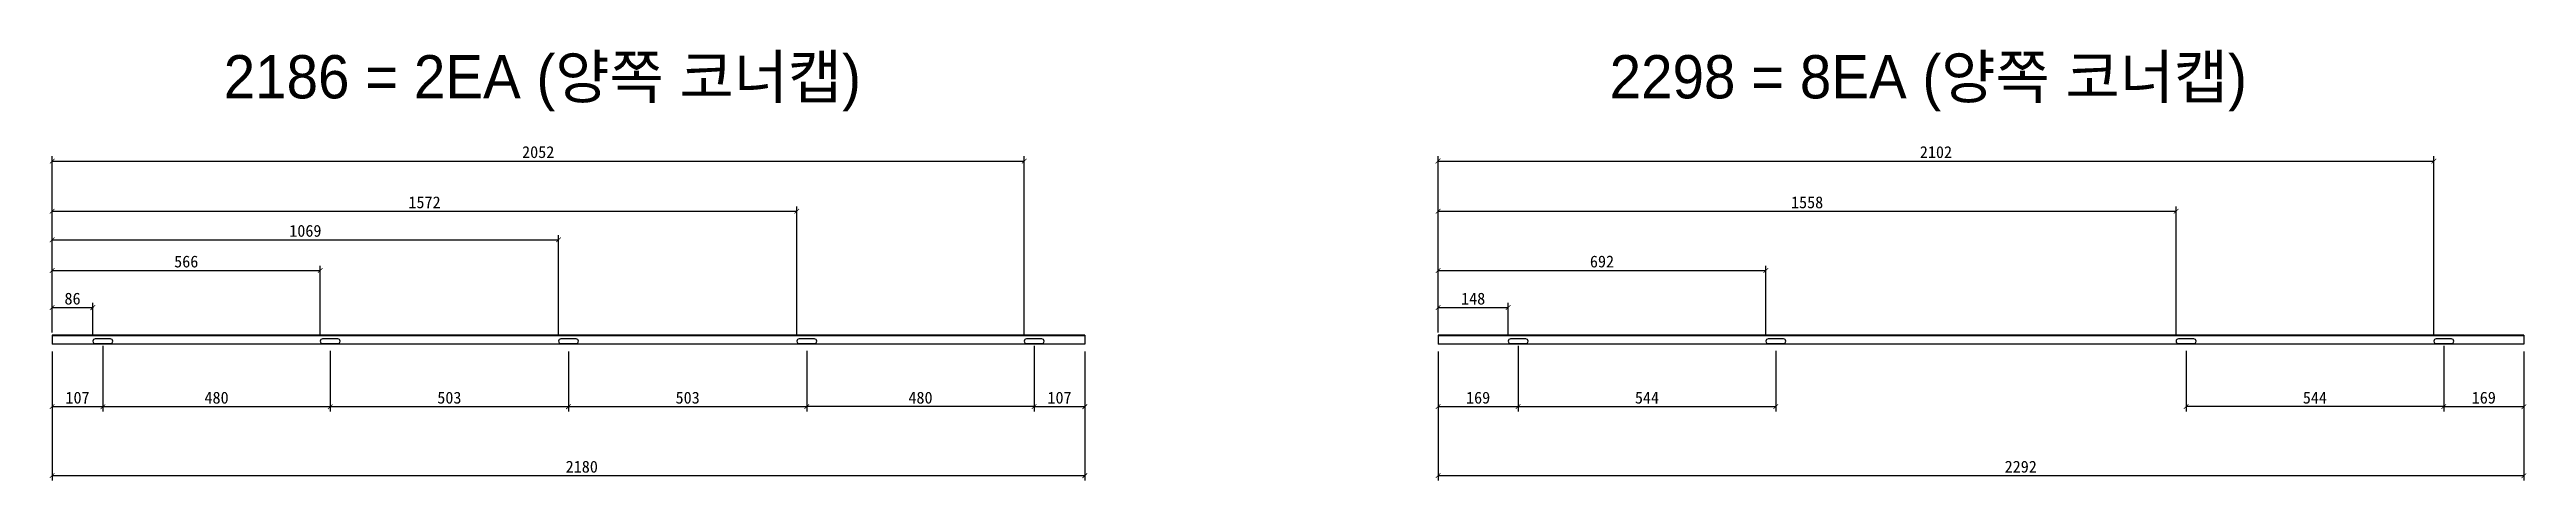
# Model space of a CAD drawing. Header units: millimetres. Extents: x -44117 to 256353, y -2095463 to 65325.
# Drawn here: x 120186 to 125415, y -933705 to -932797 of the extents above; entities that cross this region are included whole.
import ezdxf

# ---------------------------------------------------------------- set-up
doc = ezdxf.new("R2010")
doc.units = ezdxf.units.MM
doc.header["$LTSCALE"] = 10
doc.dimstyles.new('ISO-25', dxfattribs={"dimtxt": 2.5, "dimasz": 2.5, "dimexe": 1, "dimexo": 1, "dimtad": 1, "dimtxsty": 'Standard', "dimblk": 'ARCHTICK', "dimcen": 2.5, "dimadec": 0, "dimazin": 0, "dimtfac": 1, "dimtmove": 0, "dimatfit": 3, "dimfxl": 0, "dimarcsym": 0})

msp = doc.modelspace()

# ---------------------------------------------------------------- texts
at = {"char_height": 91.2356303, "attachment_point": 1}
for s, insert in [('{\\fGulim|b0|i0|c129|p50;2186 = 2EA (양쪽 코너캡)}', (120553.49234, -932808.45233)), ('{\\fGulim|b0|i0|c129|p50;2298 = 8EA (양쪽 코너캡)}', (123479.27185, -932808.45233))]:
    msp.add_mtext_dynamic_manual_height_columns(s, width=2155.3243433, gutter_width=8.14604, heights=[-114.80382], dxfattribs=dict(at, insert=insert))

# ---------------------------------------------------------------- blocks, each defined once
blk = doc.blocks.new('_ArchTick')
at = {"color": 0, "linetype": 'ByBlock', "const_width": 0.15}
blk.add_lwpolyline([(-0.5, -0.5), (0.5, 0.5)], dxfattribs=at)
blk = doc.blocks.new('*D6320')
at = {"color": 0, "lineweight": -2}
for p, q in [((120191.4, -933433.1), (120191.4, -933705.2)), ((122371.4, -933433.1), (122371.4, -933705.2)), ((120191.4, -933695.2), (122371.4, -933695.2))]:
    blk.add_line(p, q, dxfattribs=at)
at = {"layer": 'Defpoints', "color": 0}
for p in [(120191.4, -933418.1), (122371.4, -933418.1), (122371.4, -933695.2)]:
    blk.add_point(p, dxfattribs=at)
at = {"color": 0, "lineweight": -2, "xscale": 10, "yscale": 10, "zscale": 10, "rotation": 180}
blk.add_blockref('_ArchTick', (120191.4, -933695.2), dxfattribs=at)
at = {"color": 0, "lineweight": -2, "xscale": 10, "yscale": 10, "zscale": 10}
blk.add_blockref('_ArchTick', (122371.4, -933695.2), dxfattribs=at)
at = {"color": 0, "insert": (121309.4, -933676.5), "char_height": 25, "attachment_point": 5}
blk.add_mtext('2180', dxfattribs=at)
blk = doc.blocks.new('*D6321')
at = {"color": 0, "lineweight": -2}
for p, q in [((120191.4, -933433.1), (120191.4, -933559.7)), ((120298.4, -933421.7), (120298.4, -933559.7)), ((120191.4, -933549.7), (120298.4, -933549.7))]:
    blk.add_line(p, q, dxfattribs=at)
at = {"layer": 'Defpoints', "color": 0}
for p in [(120191.4, -933418.1), (120298.4, -933406.7), (120298.4, -933549.7)]:
    blk.add_point(p, dxfattribs=at)
at = {"color": 0, "lineweight": -2, "xscale": 10, "yscale": 10, "zscale": 10, "rotation": 180}
blk.add_blockref('_ArchTick', (120191.4, -933549.7), dxfattribs=at)
at = {"color": 0, "lineweight": -2, "xscale": 10, "yscale": 10, "zscale": 10}
blk.add_blockref('_ArchTick', (120298.4, -933549.7), dxfattribs=at)
at = {"color": 0, "insert": (120244.9, -933530.9), "char_height": 25, "attachment_point": 5}
blk.add_mtext('107', dxfattribs=at)
blk = doc.blocks.new('*D6322')
at = {"color": 0, "lineweight": -2}
for p, q in [((122264.4, -933421.7), (122264.4, -933559.7)), ((122371.4, -933433.1), (122371.4, -933559.7)), ((122264.4, -933549.7), (122371.4, -933549.7))]:
    blk.add_line(p, q, dxfattribs=at)
at = {"layer": 'Defpoints', "color": 0}
for p in [(122264.4, -933406.7), (122371.4, -933418.1), (122371.4, -933549.7)]:
    blk.add_point(p, dxfattribs=at)
at = {"color": 0, "lineweight": -2, "xscale": 10, "yscale": 10, "zscale": 10, "rotation": 180}
blk.add_blockref('_ArchTick', (122264.4, -933549.7), dxfattribs=at)
at = {"color": 0, "lineweight": -2, "xscale": 10, "yscale": 10, "zscale": 10}
blk.add_blockref('_ArchTick', (122371.4, -933549.7), dxfattribs=at)
at = {"color": 0, "insert": (122317.9, -933530.9), "char_height": 25, "attachment_point": 5}
blk.add_mtext('107', dxfattribs=at)
blk = doc.blocks.new('*D6323')
at = {"color": 0, "lineweight": -2}
for p, q in [((120298.4, -933431.7), (120298.4, -933559.7)), ((120778.4, -933431.7), (120778.4, -933559.7)), ((120298.4, -933549.7), (120778.4, -933549.7))]:
    blk.add_line(p, q, dxfattribs=at)
at = {"layer": 'Defpoints', "color": 0}
for p in [(120298.4, -933416.7), (120778.4, -933416.7), (120778.4, -933549.7)]:
    blk.add_point(p, dxfattribs=at)
at = {"color": 0, "lineweight": -2, "xscale": 10, "yscale": 10, "zscale": 10, "rotation": 180}
blk.add_blockref('_ArchTick', (120298.4, -933549.7), dxfattribs=at)
at = {"color": 0, "lineweight": -2, "xscale": 10, "yscale": 10, "zscale": 10}
blk.add_blockref('_ArchTick', (120778.4, -933549.7), dxfattribs=at)
at = {"color": 0, "insert": (120538.4, -933530.9), "char_height": 25, "attachment_point": 5}
blk.add_mtext('480', dxfattribs=at)
blk = doc.blocks.new('*D6324')
at = {"color": 0, "lineweight": -2}
for p, q in [((121784.4, -933431.7), (121784.4, -933559.7)), ((122264.4, -933431.7), (122264.4, -933559.7)), ((122264.4, -933549.7), (121784.4, -933549.7))]:
    blk.add_line(p, q, dxfattribs=at)
at = {"layer": 'Defpoints', "color": 0}
for p in [(121784.4, -933416.7), (122264.4, -933416.7), (121784.4, -933549.7)]:
    blk.add_point(p, dxfattribs=at)
at = {"color": 0, "lineweight": -2, "xscale": 10, "yscale": 10, "zscale": 10, "rotation": 180}
blk.add_blockref('_ArchTick', (121784.4, -933549.7), dxfattribs=at)
at = {"color": 0, "lineweight": -2, "xscale": 10, "yscale": 10, "zscale": 10}
blk.add_blockref('_ArchTick', (122264.4, -933549.7), dxfattribs=at)
at = {"color": 0, "insert": (122024.4, -933530.9), "char_height": 25, "attachment_point": 5}
blk.add_mtext('480', dxfattribs=at)
blk = doc.blocks.new('*D6325')
at = {"color": 0, "lineweight": -2}
for p, q in [((120191.4, -933385.5), (120191.4, -933330.8)), ((120191.4, -933340.8), (120277.4, -933340.8)), ((120277.4, -933396.7), (120277.4, -933330.8))]:
    blk.add_line(p, q, dxfattribs=at)
at = {"layer": 'Defpoints', "color": 0}
for p in [(120277.4, -933340.8), (120191.4, -933400.5), (120277.4, -933411.7)]:
    blk.add_point(p, dxfattribs=at)
at = {"color": 0, "lineweight": -2, "xscale": 10, "yscale": 10, "zscale": 10, "rotation": 180}
blk.add_blockref('_ArchTick', (120191.4, -933340.8), dxfattribs=at)
at = {"color": 0, "lineweight": -2, "xscale": 10, "yscale": 10, "zscale": 10}
blk.add_blockref('_ArchTick', (120277.4, -933340.8), dxfattribs=at)
at = {"color": 0, "insert": (120234.4, -933322), "char_height": 25, "attachment_point": 5}
blk.add_mtext('86', dxfattribs=at)
blk = doc.blocks.new('*D6326')
at = {"color": 0, "lineweight": -2}
for p, q in [((120191.4, -933385.5), (120191.4, -933252.6)), ((120191.4, -933262.6), (120757.4, -933262.6)), ((120757.4, -933396.7), (120757.4, -933252.6))]:
    blk.add_line(p, q, dxfattribs=at)
at = {"layer": 'Defpoints', "color": 0}
for p in [(120757.4, -933262.6), (120191.4, -933400.5), (120757.4, -933411.7)]:
    blk.add_point(p, dxfattribs=at)
at = {"color": 0, "lineweight": -2, "xscale": 10, "yscale": 10, "zscale": 10, "rotation": 180}
blk.add_blockref('_ArchTick', (120191.4, -933262.6), dxfattribs=at)
at = {"color": 0, "lineweight": -2, "xscale": 10, "yscale": 10, "zscale": 10}
blk.add_blockref('_ArchTick', (120757.4, -933262.6), dxfattribs=at)
at = {"color": 0, "insert": (120474.4, -933243.8), "char_height": 25, "attachment_point": 5}
blk.add_mtext('566', dxfattribs=at)
blk = doc.blocks.new('*D6327')
at = {"color": 0, "lineweight": -2}
for p, q in [((120191.4, -933393.6), (120191.4, -933127.8)), ((120191.4, -933137.8), (121763.4, -933137.8)), ((121763.4, -933396.7), (121763.4, -933127.8))]:
    blk.add_line(p, q, dxfattribs=at)
at = {"layer": 'Defpoints', "color": 0}
for p in [(121763.4, -933137.8), (120191.4, -933408.6), (121763.4, -933411.7)]:
    blk.add_point(p, dxfattribs=at)
at = {"color": 0, "lineweight": -2, "xscale": 10, "yscale": 10, "zscale": 10, "rotation": 180}
blk.add_blockref('_ArchTick', (120191.4, -933137.8), dxfattribs=at)
at = {"color": 0, "lineweight": -2, "xscale": 10, "yscale": 10, "zscale": 10}
blk.add_blockref('_ArchTick', (121763.4, -933137.8), dxfattribs=at)
at = {"color": 0, "insert": (120977.4, -933119), "char_height": 25, "attachment_point": 5}
blk.add_mtext('1572', dxfattribs=at)
blk = doc.blocks.new('*D6328')
at = {"color": 0, "lineweight": -2}
for p, q in [((120191.4, -933393.6), (120191.4, -933021.8)), ((120191.4, -933031.8), (122243.4, -933031.8)), ((122243.4, -933396.7), (122243.4, -933021.8))]:
    blk.add_line(p, q, dxfattribs=at)
at = {"layer": 'Defpoints', "color": 0}
for p in [(122243.4, -933031.8), (120191.4, -933408.6), (122243.4, -933411.7)]:
    blk.add_point(p, dxfattribs=at)
at = {"color": 0, "lineweight": -2, "xscale": 10, "yscale": 10, "zscale": 10, "rotation": 180}
blk.add_blockref('_ArchTick', (120191.4, -933031.8), dxfattribs=at)
at = {"color": 0, "lineweight": -2, "xscale": 10, "yscale": 10, "zscale": 10}
blk.add_blockref('_ArchTick', (122243.4, -933031.8), dxfattribs=at)
at = {"color": 0, "insert": (121217.4, -933013.1), "char_height": 25, "attachment_point": 5}
blk.add_mtext('2052', dxfattribs=at)
blk = doc.blocks.new('*D6329')
at = {"color": 0, "lineweight": -2}
for p, q in [((120778.4, -933431.7), (120778.4, -933559.7)), ((121281.4, -933433.1), (121281.4, -933559.7)), ((120778.4, -933549.7), (121281.4, -933549.7))]:
    blk.add_line(p, q, dxfattribs=at)
at = {"layer": 'Defpoints', "color": 0}
for p in [(120778.4, -933416.7), (121281.4, -933418.1), (121281.4, -933549.7)]:
    blk.add_point(p, dxfattribs=at)
at = {"color": 0, "lineweight": -2, "xscale": 10, "yscale": 10, "zscale": 10, "rotation": 180}
blk.add_blockref('_ArchTick', (120778.4, -933549.7), dxfattribs=at)
at = {"color": 0, "lineweight": -2, "xscale": 10, "yscale": 10, "zscale": 10}
blk.add_blockref('_ArchTick', (121281.4, -933549.7), dxfattribs=at)
at = {"color": 0, "insert": (121029.9, -933530.9), "char_height": 25, "attachment_point": 5}
blk.add_mtext('503', dxfattribs=at)
blk = doc.blocks.new('*D6330')
at = {"color": 0, "lineweight": -2}
for p, q in [((121281.4, -933433.1), (121281.4, -933559.7)), ((121784.4, -933431.7), (121784.4, -933559.7)), ((121281.4, -933549.7), (121784.4, -933549.7))]:
    blk.add_line(p, q, dxfattribs=at)
at = {"layer": 'Defpoints', "color": 0}
for p in [(121281.4, -933418.1), (121784.4, -933416.7), (121784.4, -933549.7)]:
    blk.add_point(p, dxfattribs=at)
at = {"color": 0, "lineweight": -2, "xscale": 10, "yscale": 10, "zscale": 10, "rotation": 180}
blk.add_blockref('_ArchTick', (121281.4, -933549.7), dxfattribs=at)
at = {"color": 0, "lineweight": -2, "xscale": 10, "yscale": 10, "zscale": 10}
blk.add_blockref('_ArchTick', (121784.4, -933549.7), dxfattribs=at)
at = {"color": 0, "insert": (121532.9, -933530.9), "char_height": 25, "attachment_point": 5}
blk.add_mtext('503', dxfattribs=at)
blk = doc.blocks.new('*D6331')
at = {"color": 0, "lineweight": -2}
for p, q in [((120191.4, -933393.6), (120191.4, -933187.8)), ((121260.4, -933396.7), (121260.4, -933187.8)), ((120191.4, -933197.8), (121260.4, -933197.8))]:
    blk.add_line(p, q, dxfattribs=at)
at = {"layer": 'Defpoints', "color": 0}
for p in [(121260.4, -933197.8), (120191.4, -933408.6), (121260.4, -933411.7)]:
    blk.add_point(p, dxfattribs=at)
at = {"color": 0, "lineweight": -2, "xscale": 10, "yscale": 10, "zscale": 10, "rotation": 180}
blk.add_blockref('_ArchTick', (120191.4, -933197.8), dxfattribs=at)
at = {"color": 0, "lineweight": -2, "xscale": 10, "yscale": 10, "zscale": 10}
blk.add_blockref('_ArchTick', (121260.4, -933197.8), dxfattribs=at)
at = {"color": 0, "insert": (120725.9, -933179.1), "char_height": 25, "attachment_point": 5}
blk.add_mtext('1069', dxfattribs=at)
blk = doc.blocks.new('*D6333')
at = {"color": 0, "lineweight": -2}
for p, q in [((123117.1, -933433.1), (123117.1, -933705.2)), ((125409.2, -933433.1), (125409.2, -933705.2)), ((123117.1, -933695.2), (125409.2, -933695.2))]:
    blk.add_line(p, q, dxfattribs=at)
at = {"layer": 'Defpoints', "color": 0}
for p in [(123117.1, -933418.1), (125409.2, -933418.1), (125409.2, -933695.2)]:
    blk.add_point(p, dxfattribs=at)
at = {"color": 0, "lineweight": -2, "xscale": 10, "yscale": 10, "zscale": 10, "rotation": 180}
blk.add_blockref('_ArchTick', (123117.1, -933695.2), dxfattribs=at)
at = {"color": 0, "lineweight": -2, "xscale": 10, "yscale": 10, "zscale": 10}
blk.add_blockref('_ArchTick', (125409.2, -933695.2), dxfattribs=at)
at = {"color": 0, "insert": (124347.1, -933676.5), "char_height": 25, "attachment_point": 5}
blk.add_mtext('2292', dxfattribs=at)
blk = doc.blocks.new('*D6334')
at = {"color": 0, "lineweight": -2}
for p, q in [((123117.1, -933433.1), (123117.1, -933559.7)), ((123286.1, -933421.7), (123286.1, -933559.7)), ((123117.1, -933549.7), (123286.1, -933549.7))]:
    blk.add_line(p, q, dxfattribs=at)
at = {"layer": 'Defpoints', "color": 0}
for p in [(123117.1, -933418.1), (123286.1, -933406.7), (123286.1, -933549.7)]:
    blk.add_point(p, dxfattribs=at)
at = {"color": 0, "lineweight": -2, "xscale": 10, "yscale": 10, "zscale": 10, "rotation": 180}
blk.add_blockref('_ArchTick', (123117.1, -933549.7), dxfattribs=at)
at = {"color": 0, "lineweight": -2, "xscale": 10, "yscale": 10, "zscale": 10}
blk.add_blockref('_ArchTick', (123286.1, -933549.7), dxfattribs=at)
at = {"color": 0, "insert": (123201.6, -933530.9), "char_height": 25, "attachment_point": 5}
blk.add_mtext('169', dxfattribs=at)
blk = doc.blocks.new('*D6335')
at = {"color": 0, "lineweight": -2}
for p, q in [((125240.1, -933421.7), (125240.1, -933559.7)), ((125409.2, -933433.1), (125409.2, -933559.7)), ((125240.1, -933549.7), (125409.2, -933549.7))]:
    blk.add_line(p, q, dxfattribs=at)
at = {"layer": 'Defpoints', "color": 0}
for p in [(125240.1, -933406.7), (125409.2, -933418.1), (125409.2, -933549.7)]:
    blk.add_point(p, dxfattribs=at)
at = {"color": 0, "lineweight": -2, "xscale": 10, "yscale": 10, "zscale": 10, "rotation": 180}
blk.add_blockref('_ArchTick', (125240.1, -933549.7), dxfattribs=at)
at = {"color": 0, "lineweight": -2, "xscale": 10, "yscale": 10, "zscale": 10}
blk.add_blockref('_ArchTick', (125409.2, -933549.7), dxfattribs=at)
at = {"color": 0, "insert": (125324.6, -933530.9), "char_height": 25, "attachment_point": 5}
blk.add_mtext('169', dxfattribs=at)
blk = doc.blocks.new('*D6336')
at = {"color": 0, "lineweight": -2}
for p, q in [((123286.1, -933431.7), (123286.1, -933559.7)), ((123830.1, -933431.7), (123830.1, -933559.7)), ((123286.1, -933549.7), (123830.1, -933549.7))]:
    blk.add_line(p, q, dxfattribs=at)
at = {"layer": 'Defpoints', "color": 0}
for p in [(123286.1, -933416.7), (123830.1, -933416.7), (123830.1, -933549.7)]:
    blk.add_point(p, dxfattribs=at)
at = {"color": 0, "lineweight": -2, "xscale": 10, "yscale": 10, "zscale": 10, "rotation": 180}
blk.add_blockref('_ArchTick', (123286.1, -933549.7), dxfattribs=at)
at = {"color": 0, "lineweight": -2, "xscale": 10, "yscale": 10, "zscale": 10}
blk.add_blockref('_ArchTick', (123830.1, -933549.7), dxfattribs=at)
at = {"color": 0, "insert": (123558.1, -933530.9), "char_height": 25, "attachment_point": 5}
blk.add_mtext('544', dxfattribs=at)
blk = doc.blocks.new('*D6337')
at = {"color": 0, "lineweight": -2}
for p, q in [((124696.1, -933431.7), (124696.1, -933559.7)), ((125240.1, -933431.7), (125240.1, -933559.7)), ((125240.1, -933549.7), (124696.1, -933549.7))]:
    blk.add_line(p, q, dxfattribs=at)
at = {"layer": 'Defpoints', "color": 0}
for p in [(124696.1, -933416.7), (125240.1, -933416.7), (124696.1, -933549.7)]:
    blk.add_point(p, dxfattribs=at)
at = {"color": 0, "lineweight": -2, "xscale": 10, "yscale": 10, "zscale": 10, "rotation": 180}
blk.add_blockref('_ArchTick', (124696.1, -933549.7), dxfattribs=at)
at = {"color": 0, "lineweight": -2, "xscale": 10, "yscale": 10, "zscale": 10}
blk.add_blockref('_ArchTick', (125240.1, -933549.7), dxfattribs=at)
at = {"color": 0, "insert": (124968.1, -933530.9), "char_height": 25, "attachment_point": 5}
blk.add_mtext('544', dxfattribs=at)
blk = doc.blocks.new('*D6338')
at = {"color": 0, "lineweight": -2}
for p, q in [((123117.1, -933385.5), (123117.1, -933330.8)), ((123117.1, -933340.8), (123265.1, -933340.8)), ((123265.1, -933396.7), (123265.1, -933330.8))]:
    blk.add_line(p, q, dxfattribs=at)
at = {"layer": 'Defpoints', "color": 0}
for p in [(123265.1, -933340.8), (123117.1, -933400.5), (123265.1, -933411.7)]:
    blk.add_point(p, dxfattribs=at)
at = {"color": 0, "lineweight": -2, "xscale": 10, "yscale": 10, "zscale": 10, "rotation": 180}
blk.add_blockref('_ArchTick', (123117.1, -933340.8), dxfattribs=at)
at = {"color": 0, "lineweight": -2, "xscale": 10, "yscale": 10, "zscale": 10}
blk.add_blockref('_ArchTick', (123265.1, -933340.8), dxfattribs=at)
at = {"color": 0, "insert": (123191.1, -933322), "char_height": 25, "attachment_point": 5}
blk.add_mtext('148', dxfattribs=at)
blk = doc.blocks.new('*D6339')
at = {"color": 0, "lineweight": -2}
for p, q in [((123117.1, -933385.5), (123117.1, -933252.6)), ((123117.1, -933262.6), (123809.1, -933262.6)), ((123809.1, -933396.7), (123809.1, -933252.6))]:
    blk.add_line(p, q, dxfattribs=at)
at = {"layer": 'Defpoints', "color": 0}
for p in [(123809.1, -933262.6), (123117.1, -933400.5), (123809.1, -933411.7)]:
    blk.add_point(p, dxfattribs=at)
at = {"color": 0, "lineweight": -2, "xscale": 10, "yscale": 10, "zscale": 10, "rotation": 180}
blk.add_blockref('_ArchTick', (123117.1, -933262.6), dxfattribs=at)
at = {"color": 0, "lineweight": -2, "xscale": 10, "yscale": 10, "zscale": 10}
blk.add_blockref('_ArchTick', (123809.1, -933262.6), dxfattribs=at)
at = {"color": 0, "insert": (123463.1, -933243.8), "char_height": 25, "attachment_point": 5}
blk.add_mtext('692', dxfattribs=at)
blk = doc.blocks.new('*D6340')
at = {"color": 0, "lineweight": -2}
for p, q in [((123117.1, -933393.6), (123117.1, -933127.8)), ((123117.1, -933137.8), (124675.1, -933137.8)), ((124675.1, -933396.7), (124675.1, -933127.8))]:
    blk.add_line(p, q, dxfattribs=at)
at = {"layer": 'Defpoints', "color": 0}
for p in [(124675.1, -933137.8), (123117.1, -933408.6), (124675.1, -933411.7)]:
    blk.add_point(p, dxfattribs=at)
at = {"color": 0, "lineweight": -2, "xscale": 10, "yscale": 10, "zscale": 10, "rotation": 180}
blk.add_blockref('_ArchTick', (123117.1, -933137.8), dxfattribs=at)
at = {"color": 0, "lineweight": -2, "xscale": 10, "yscale": 10, "zscale": 10}
blk.add_blockref('_ArchTick', (124675.1, -933137.8), dxfattribs=at)
at = {"color": 0, "insert": (123896.1, -933119), "char_height": 25, "attachment_point": 5}
blk.add_mtext('1558', dxfattribs=at)
blk = doc.blocks.new('*D6341')
at = {"color": 0, "lineweight": -2}
for p, q in [((123117.1, -933393.6), (123117.1, -933021.8)), ((123117.1, -933031.8), (125219.1, -933031.8)), ((125219.1, -933396.7), (125219.1, -933021.8))]:
    blk.add_line(p, q, dxfattribs=at)
at = {"layer": 'Defpoints', "color": 0}
for p in [(125219.1, -933031.8), (123117.1, -933408.6), (125219.1, -933411.7)]:
    blk.add_point(p, dxfattribs=at)
at = {"color": 0, "lineweight": -2, "xscale": 10, "yscale": 10, "zscale": 10, "rotation": 180}
blk.add_blockref('_ArchTick', (123117.1, -933031.8), dxfattribs=at)
at = {"color": 0, "lineweight": -2, "xscale": 10, "yscale": 10, "zscale": 10}
blk.add_blockref('_ArchTick', (125219.1, -933031.8), dxfattribs=at)
at = {"color": 0, "insert": (124168.1, -933013.1), "char_height": 25, "attachment_point": 5}
blk.add_mtext('2102', dxfattribs=at)

# ---------------------------------------------------------------- dimensions: what is measured, and where the dimension line sits
for base, p1, p2, picture, middle in [((122243.36635, -933031.84355), (120191.36615, -933408.60495), (122243.36635, -933411.70495), '*D6328', (121217.36625, -933013.09355)), ((125219.14586, -933031.84355), (123117.14566, -933408.60495), (125219.14586, -933411.70495), '*D6341', (124168.14576, -933013.09355)), ((121763.36635, -933137.77899), (120191.36615, -933408.60495), (121763.36635, -933411.70495), '*D6327', (120977.36625, -933119.02899)), ((124675.14586, -933137.77899), (123117.14566, -933408.60495), (124675.14586, -933411.70495), '*D6340', (123896.14576, -933119.02899)), ((121260.36635, -933197.82272), (120191.36615, -933408.60495), (121260.36635, -933411.70495), '*D6331', (120725.86625, -933179.07272)), ((120757.36635, -933262.57606), (120191.36615, -933400.50495), (120757.36635, -933411.70495), '*D6326', (120474.36625, -933243.82606)), ((123809.14586, -933262.57606), (123117.14566, -933400.50495), (123809.14586, -933411.70495), '*D6339', (123463.14576, -933243.82606)), ((120277.36635, -933340.77224), (120191.36615, -933400.50495), (120277.36635, -933411.70495), '*D6325', (120234.36625, -933322.02224)), ((123265.14586, -933340.77224), (123117.14566, -933400.50495), (123265.14586, -933411.70495), '*D6338', (123191.14576, -933322.02224)), ((120298.36635, -933549.69453), (120191.36615, -933418.10495), (120298.36635, -933406.70495), '*D6321', (120244.86625, -933530.94453)), ((120778.36635, -933549.69453), (120298.36635, -933416.70495), (120778.36635, -933416.70495), '*D6323', (120538.36635, -933530.94453)), ((121281.36855, -933549.69453), (120778.36635, -933416.70495), (121281.36855, -933418.10495), '*D6329', (121029.86745, -933530.94453)), ((121784.36635, -933549.69453), (121281.36855, -933418.10495), (121784.36635, -933416.70495), '*D6330', (121532.86745, -933530.94453)), ((121784.36635, -933549.69453), (122264.36635, -933416.70495), (121784.36635, -933416.70495), '*D6324', (122024.36635, -933530.94453)), ((122371.37094, -933549.69453), (122264.36635, -933406.70495), (122371.37094, -933418.10495), '*D6322', (122317.86865, -933530.94453)), ((123286.14586, -933549.69453), (123117.14566, -933418.10495), (123286.14586, -933406.70495), '*D6334', (123201.64576, -933530.94453)), ((123830.14586, -933549.69453), (123286.14586, -933416.70495), (123830.14586, -933416.70495), '*D6336', (123558.14586, -933530.94453)), ((124696.14586, -933549.69453), (125240.14586, -933416.70495), (124696.14586, -933416.70495), '*D6337', (124968.14586, -933530.94453)), ((125409.15045, -933549.69453), (125240.14586, -933406.70495), (125409.15045, -933418.10495), '*D6335', (125324.64815, -933530.94453))]:
    dim = msp.add_linear_dim(base=base, p1=p1, p2=p2, dimstyle='ISO-25', override={"dimscale": 10, "dimasz": 1, "dimexo": 1.5})
    dim.commit()
    dim.dimension.update_dxf_attribs({"geometry": picture, "text_midpoint": middle})
for base, p1, p2, picture, middle in [((122371.37094, -933695.22796), (120191.36615, -933418.10495), (122371.37094, -933418.10495), '*D6320', (121309.36855, -933695.22796)), ((125409.15045, -933695.22796), (123117.14566, -933418.10495), (125409.15045, -933418.10495), '*D6333', (124347.14805, -933695.22796))]:
    dim = msp.add_linear_dim(base=base, p1=p1, p2=p2, dimstyle='ISO-25', override={"dimscale": 10, "dimasz": 1, "dimexo": 1.5})
    dim.commit()
    dim.dimension.update_dxf_attribs({"geometry": picture, "text_midpoint": middle, "dimtype": 160})

# ---------------------------------------------------------------- linework, layer by layer
at = {"linetype": 'Continuous'}
for p, q in [((122371.37094, -933399.10495), (120191.36615, -933399.10495)), ((122371.37094, -933400.50495), (120191.36615, -933400.50495)), ((125409.15045, -933399.10495), (123117.14566, -933399.10495)), ((125409.15045, -933400.50495), (123117.14566, -933400.50495)), ((122371.37094, -933418.10495), (120191.36615, -933418.10495)), ((125409.15045, -933418.10495), (123117.14566, -933418.10495))]:
    msp.add_line(p, q, dxfattribs=at)
for p, q in [((120191.36615, -933399.10495), (120191.36615, -933418.10495)), ((122371.37094, -933399.10495), (122371.37094, -933418.10495)), ((123117.14566, -933399.10495), (123117.14566, -933418.10495)), ((125409.15045, -933399.10495), (125409.15045, -933418.10495))]:
    msp.add_line(p, q)
at = {"color": 2, "linetype": 'Continuous'}
for points in [[(120277.36635, -933411.70495), (120277.36635, -933411.70495, 0.4142135624), (120282.36635, -933416.70495), (120314.36635, -933416.70495, 0.4142135624), (120319.36635, -933411.70495), (120319.36635, -933411.70495, 0.4142135624), (120314.36635, -933406.70495), (120282.36635, -933406.70495, 0.4142135624)], [(120757.36635, -933411.70495), (120757.36635, -933411.70495, 0.4142135624), (120762.36635, -933416.70495), (120794.36635, -933416.70495, 0.4142135624), (120799.36635, -933411.70495), (120799.36635, -933411.70495, 0.4142135624), (120794.36635, -933406.70495), (120762.36635, -933406.70495, 0.4142135624)], [(121260.36635, -933411.70495), (121260.36635, -933411.70495, 0.4142135624), (121265.36635, -933416.70495), (121297.36635, -933416.70495, 0.4142135624), (121302.36635, -933411.70495), (121302.36635, -933411.70495, 0.4142135624), (121297.36635, -933406.70495), (121265.36635, -933406.70495, 0.4142135624)], [(121763.36635, -933411.70495), (121763.36635, -933411.70495, 0.4142135624), (121768.36635, -933416.70495), (121800.36635, -933416.70495, 0.4142135624), (121805.36635, -933411.70495), (121805.36635, -933411.70495, 0.4142135624), (121800.36635, -933406.70495), (121768.36635, -933406.70495, 0.4142135624)], [(122243.36635, -933411.70495), (122243.36635, -933411.70495, 0.4142135624), (122248.36635, -933416.70495), (122280.36635, -933416.70495, 0.4142135624), (122285.36635, -933411.70495), (122285.36635, -933411.70495, 0.4142135624), (122280.36635, -933406.70495), (122248.36635, -933406.70495, 0.4142135624)], [(123265.14586, -933411.70495), (123265.14586, -933411.70495, 0.4142135624), (123270.14586, -933416.70495), (123302.14586, -933416.70495, 0.4142135624), (123307.14586, -933411.70495), (123307.14586, -933411.70495, 0.4142135624), (123302.14586, -933406.70495), (123270.14586, -933406.70495, 0.4142135624)], [(123809.14586, -933411.70495), (123809.14586, -933411.70495, 0.4142135624), (123814.14586, -933416.70495), (123846.14586, -933416.70495, 0.4142135624), (123851.14586, -933411.70495), (123851.14586, -933411.70495, 0.4142135624), (123846.14586, -933406.70495), (123814.14586, -933406.70495, 0.4142135624)], [(124675.14586, -933411.70495), (124675.14586, -933411.70495, 0.4142135624), (124680.14586, -933416.70495), (124712.14586, -933416.70495, 0.4142135624), (124717.14586, -933411.70495), (124717.14586, -933411.70495, 0.4142135624), (124712.14586, -933406.70495), (124680.14586, -933406.70495, 0.4142135624)], [(125219.14586, -933411.70495), (125219.14586, -933411.70495, 0.4142135624), (125224.14586, -933416.70495), (125256.14586, -933416.70495, 0.4142135624), (125261.14586, -933411.70495), (125261.14586, -933411.70495, 0.4142135624), (125256.14586, -933406.70495), (125224.14586, -933406.70495, 0.4142135624)]]:
    msp.add_lwpolyline(points, format="xyb", close=True, dxfattribs=at)

msp.set_redraw_order([(e.dxf.handle, doc.entitydb.next_handle()) for e in msp.query("TEXT MTEXT ATTDEF DIMENSION ARC_DIMENSION")])  # texts and dimensions are drawn at this point

doc.saveas('drawing.dxf')
